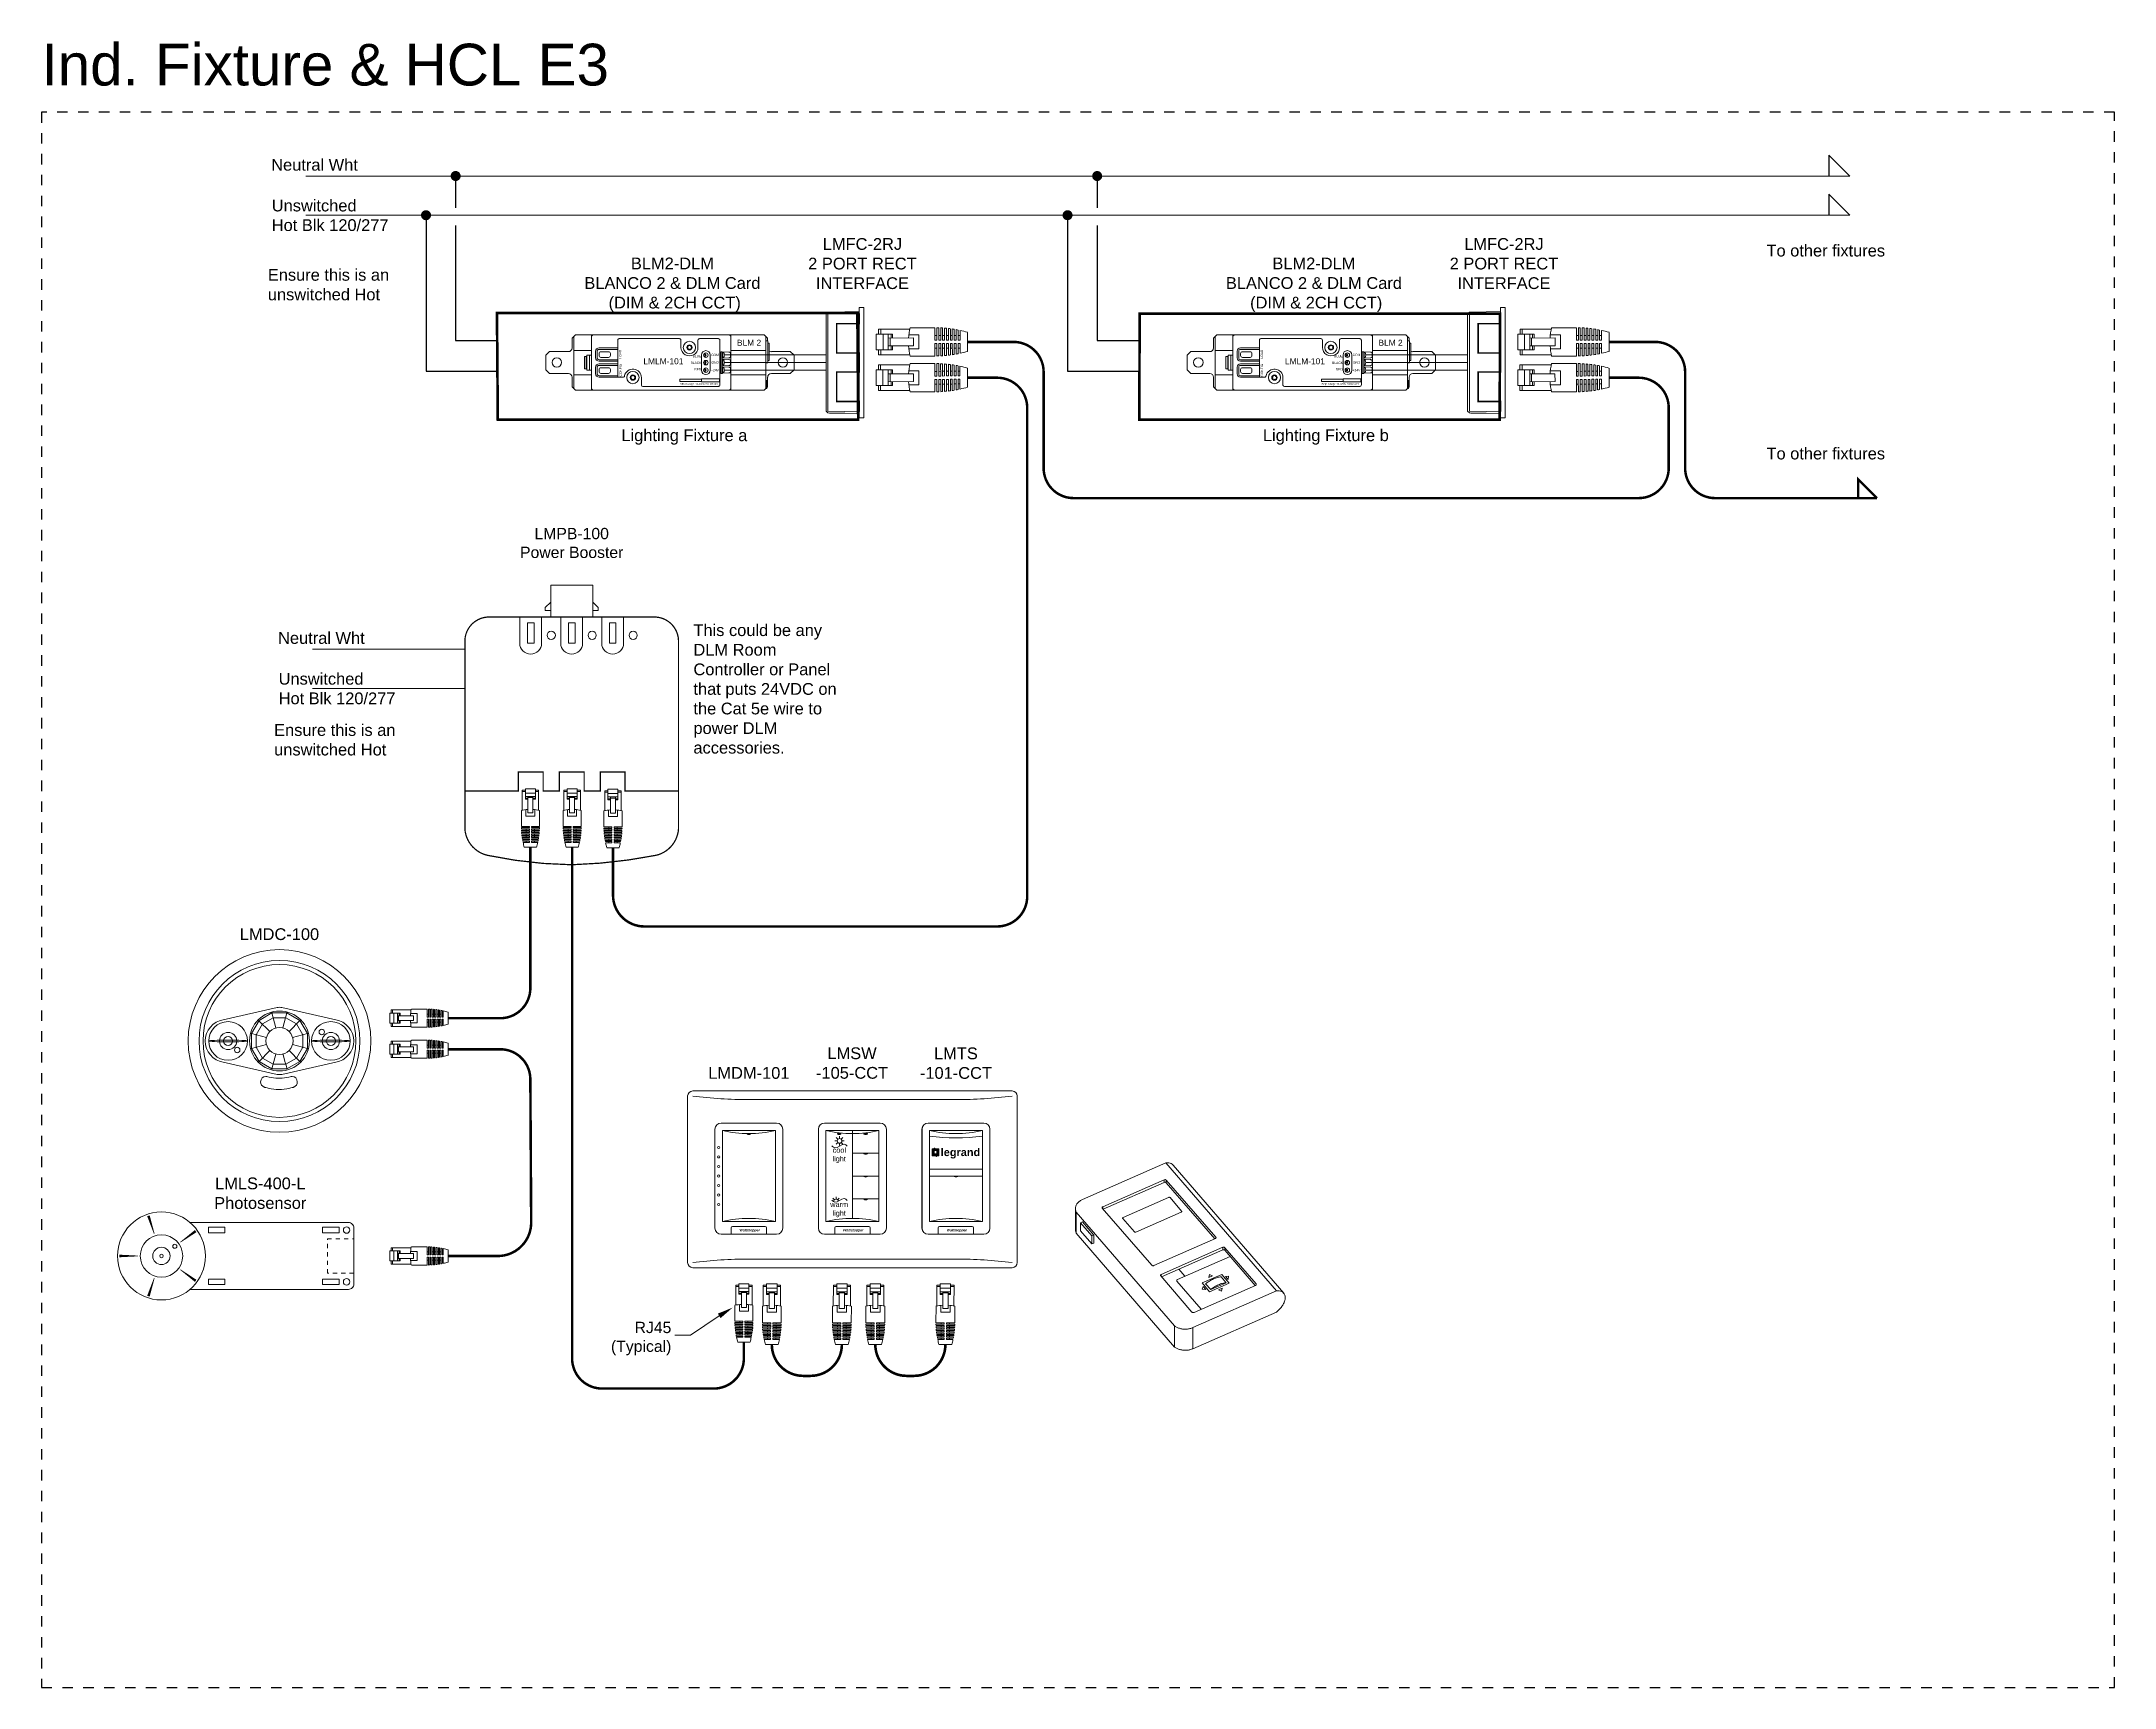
# Model space of a CAD drawing. Header units: inches. Extents: x -60 to 2005, y -577 to 104.
# Drawn here: x 323.63 to 373.26, y -100.17 to -60.77 of the extents above; entities that cross this region are included whole.
import ezdxf

# ---------------------------------------------------------------- set-up
doc = ezdxf.new("R2010")
doc.units = ezdxf.units.IN
doc.header["$MEASUREMENT"] = 0
for name, pattern in [('Demo', [0.5, 0.25, -0.25]), ('HIDDEN', [0.375, 0.25, -0.125]), ('SLD-Solid', [0])]:
    doc.linetypes.add(name, pattern=pattern)
doc.layers.get('0').update_dxf_attribs({"lineweight": 5})
doc.layers.add('PS Borders', color=40, linetype='Demo', lineweight=5, plot=False)
for name, color, linetype, lineweight in [('WS', 3, 'Continuous', 5), ('WS_DETAIL', 7, 'Continuous', 5), ('WS_LineVoltage', 1, 'Continuous', 5)]:
    doc.layers.add(name, color=color, linetype=linetype, lineweight=lineweight)
doc.styles.add('ARIAL', font='arial.ttf')

# ---------------------------------------------------------------- blocks, each defined once
blk = doc.blocks.new('A$C756910A1')
at = {"layer": 'WS_DETAIL'}
for p, q in [((0.15, 6.6), (0.15, 10.17)), ((0.15, 10.17), (0.73, 10.17)), ((0.73, 9.92), (0.15, 9.92)), ((0.73, 10.43), (0.73, 8.56)), ((0.73, 10.43), (2.51, 10.43)), ((2.51, 9.66), (0.73, 9.66)), ((2.51, 9.06), (0.73, 9.06)), ((0.73, 8.74), (1.17, 8.74)), ((0.73, 8.56), (1.17, 8.56)), ((1.17, 6.17), (1.17, 9.06)), ((1.17, 8.85), (2.06, 8.85)), ((2.06, 6.17), (2.06, 9.06)), ((2.06, 8.74), (2.51, 8.74)), ((2.51, 8.56), (2.06, 8.56)), ((2.51, 10.43), (2.51, 8.56)), ((3.08, 10.17), (2.51, 10.17)), ((3.08, 9.92), (2.51, 9.92)), ((3.08, 6.6), (3.08, 10.17)), ((0, 6.56), (0, 3.73)), ((0, 3.73), (1.43, 3.73)), ((0.81, 6.7), (0.81, 5.55)), ((0.81, 5.55), (2.42, 5.55)), ((0.89, 3.73), (0.89, 3.51)), ((1.17, 6.17), (2.06, 6.17)), ((1.43, 3.51), (1.43, 3.73)), ((1.8, 3.73), (3.23, 3.73)), ((1.8, 3.51), (1.8, 3.73)), ((2.34, 3.73), (2.34, 3.51)), ((2.42, 6.7), (2.42, 5.55)), ((3.23, 6.56), (3.23, 3.73)), ((0, 3.51), (1.43, 3.51)), ((0.01, 3.29), (1.43, 3.29)), ((0.02, 3.06), (1.43, 3.06)), ((0.03, 2.84), (1.43, 2.84)), ((0.05, 2.62), (1.43, 2.62)), ((0.07, 2.4), (1.43, 2.4)), ((0.09, 2.18), (1.43, 2.18)), ((0.12, 1.96), (1.43, 1.96)), ((0.15, 1.74), (1.43, 1.74)), ((0.18, 1.52), (1.43, 1.52)), ((0.22, 1.3), (1.43, 1.3)), ((0.26, 1.08), (1.43, 1.08)), ((0.31, 0.86), (1.43, 0.86)), ((0.89, 3.29), (0.89, 3.06)), ((0.89, 2.84), (0.89, 2.62)), ((0.89, 2.4), (0.89, 2.18)), ((0.89, 1.96), (0.89, 1.74)), ((0.89, 1.52), (0.89, 1.3)), ((0.89, 1.08), (0.89, 0.86)), ((1.43, 3.06), (1.43, 3.29)), ((1.43, 2.62), (1.43, 2.84)), ((1.43, 2.18), (1.43, 2.4)), ((1.43, 1.74), (1.43, 1.96)), ((1.43, 1.3), (1.43, 1.52)), ((1.43, 0.86), (1.43, 1.08)), ((1.8, 3.51), (3.23, 3.51)), ((1.8, 3.29), (3.23, 3.29)), ((1.8, 3.06), (1.8, 3.29)), ((1.8, 3.06), (3.22, 3.06)), ((1.8, 2.84), (3.2, 2.84)), ((1.8, 2.62), (1.8, 2.84)), ((1.8, 2.62), (3.19, 2.62)), ((1.8, 2.4), (3.17, 2.4)), ((1.8, 2.18), (1.8, 2.4)), ((1.8, 2.18), (3.14, 2.18)), ((1.8, 1.96), (3.12, 1.96)), ((1.8, 1.74), (1.8, 1.96)), ((1.8, 1.74), (3.09, 1.74)), ((1.8, 1.52), (3.05, 1.52)), ((1.8, 1.3), (1.8, 1.52)), ((1.8, 1.3), (3.01, 1.3)), ((1.8, 1.08), (2.97, 1.08)), ((1.8, 0.86), (1.8, 1.08)), ((1.8, 0.86), (2.92, 0.86)), ((2.34, 3.29), (2.34, 3.06)), ((2.34, 2.84), (2.34, 2.62)), ((2.34, 2.4), (2.34, 2.18)), ((2.34, 1.96), (2.34, 1.74)), ((2.34, 1.52), (2.34, 1.3)), ((2.34, 1.08), (2.34, 0.86)), ((2.69, 0), (0.52, 0))]:
    blk.add_line(p, q, dxfattribs=at)
for centre, radius, start, end in [((1.62, -0.58), 7.33, 93.502, 102.7411), ((1.62, -0.58), 7.33, 77.2589, 86.498), ((13.49, 3.73), 13.49, 180.937, 181.8742), ((13.49, 3.73), 13.49, 182.8119, 183.7504), ((13.49, 3.73), 13.49, 184.6899, 185.6307), ((13.49, 3.73), 13.49, 186.573, 187.5171), ((13.49, 3.73), 13.49, 188.4632, 189.4117), ((13.49, 3.73), 13.49, 190.3627, 191.3167), ((13.49, 3.73), 13.49, 192.2739, 196.0379), ((-10.25, 3.73), 13.49, 343.9621, 347.7261), ((-10.25, 3.73), 13.49, 348.6833, 349.6373), ((-10.25, 3.73), 13.49, 350.5883, 351.5368), ((-10.25, 3.73), 13.49, 352.4829, 353.427), ((-10.25, 3.73), 13.49, 354.3693, 355.3101), ((-10.25, 3.73), 13.49, 356.2496, 357.1881), ((-10.25, 3.73), 13.49, 358.1258, 359.063)]:
    blk.add_arc(centre, radius, start, end, dxfattribs=at)
blk = doc.blocks.new('RJ45')
at = {"layer": 'WS_DETAIL', "xscale": 1.117448685388325, "yscale": 1.117448685388325, "zscale": 1.117448685388325}
blk.add_blockref('A$C756910A1', (59.47, 150.68), dxfattribs=at)
blk = doc.blocks.new('A$C28216DC1')
at = {"layer": 'WS_DETAIL'}
blk.add_lwpolyline([(22.84, 8.11), (17.13, 4.27), (13.98, 4.27)], dxfattribs=at)
blk.add_solid([(23.11, 7.67), (22.56, 8.56), (25.52, 9.76)], dxfattribs=at)
at = {"layer": 'WS_DETAIL', "linetype": 'Continuous', "insert": (13.29, 3.59), "char_height": 2.25, "width": 37.309, "attachment_point": 6, "style": 'ARIAL'}
blk.add_mtext('\\pi29.81;RJ45\\P\\pi22.42;(Typical)', dxfattribs=at)
blk = doc.blocks.new('LMCT-100_i')
at = {"extrusion": (0, 0.700492, 0.71366)}
for p, q in [((-24.44, 12.57), (-4.49, 21.34)), ((21.96, -9.31), (-4.49, 21.34)), ((-2.72, 20.82), (23.73, -9.83)), ((-19.6, 10.84), (-4.88, 17.31)), ((-4.88, 16.69), (-19.52, 10.26)), ((-4.89, 17.31), (-4.89, 16.68)), ((-4.39, 17.23), (7.47, 3.58)), ((-4.39, 17.22), (-4.39, 16.6)), ((7.2, 3.17), (-4.39, 16.6)), ((-26.13, 10.41), (-26.13, 5.37)), ((-7.85, -3.15), (-19.72, 10.49)), ((-19.6, 10.84), (-19.6, 10.35)), ((-14.71, 8.31), (-3.84, 13.09)), ((-3.47, 13.03), (-0.73, 9.81)), ((-25.93, 9.59), (-25.93, 4.54)), ((-25.92, 9.59), (-2.4, -17.69)), ((-24.48, 7.23), (-24.92, 7.04)), ((-24.92, 7.04), (-22.2, 3.89)), ((-24.92, 7.04), (-24.92, 5.11)), ((-22.2, 1.96), (-24.92, 5.11)), ((-12.03, 4.85), (-14.8, 8.05)), ((-0.8, 9.56), (-11.67, 4.79)), ((-22.2, 3.89), (-21.76, 4.08)), ((-22.2, 1.96), (-22.2, 3.89)), ((-21.76, 2.15), (-22.2, 1.96)), ((-21.76, 2.15), (-21.76, 4.08)), ((7.36, 3.23), (-7.36, -3.23)), ((-5.6, -5.33), (9.12, 1.14)), ((9.12, 0.51), (-5.52, -5.91)), ((7.47, 3.58), (7.47, 3.31)), ((9.12, 1.14), (9.12, 0.51)), ((9.61, 1.05), (17.1, -7.63)), ((9.61, 1.05), (9.61, 0.43)), ((16.9, -8.02), (9.61, 0.43)), ((-1.72, -6.58), (10.88, -1.04)), ((0.07, -5.79), (-1.38, -4.1)), ((1.77, -14.36), (-5.72, -5.68)), ((-5.6, -5.33), (-5.6, -5.82)), ((3.96, -13.7), (-1.84, -6.93)), ((21.96, -9.31), (2, -18.08)), ((16.98, -7.98), (2.27, -14.44)), ((4.2, -7.4), (8.9, -5.34)), ((6, -9.49), (4.2, -7.4)), ((5.05, -8.96), (4.42, -8.23)), ((6.24, -8.97), (5.04, -7.57)), ((6, -9.49), (10.7, -7.42)), ((6.24, -8.97), (9.96, -7.33)), ((8.76, -5.94), (9.96, -7.33)), ((10.7, -7.42), (8.9, -5.34)), ((17.1, -7.63), (17.1, -7.9)), ((2, -23.12), (21.96, -14.36)), ((-2.4, -22.73), (-2.4, -17.69)), ((2, -18.08), (2, -23.12))]:
    blk.add_line(p, q, dxfattribs=at)
for p, q in [((4.42, -8.23), (4.2, -8.91)), ((5.05, -8.96), (4.2, -8.91)), ((5.83, -6.07), (5.93, -5.37)), ((6.71, -5.7), (5.93, -5.37)), ((8.87, -9.36), (8.09, -9.03)), ((8.87, -9.36), (8.97, -8.66)), ((9.78, -5.85), (10.48, -5.73)), ((10.4, -6.57), (10.48, -5.73))]:
    blk.add_line(p, q)
at = {"extrusion": (-0.310472, -0.62793, 0.71366)}
for p, q in [((6.71, -5.7), (5.83, -6.07)), ((8.97, -8.66), (8.09, -9.03))]:
    blk.add_line(p, q, dxfattribs=at)
at = {"extrusion": (-0.692921, 0.102711, 0.71366)}
blk.add_line((10.4, -6.57), (9.78, -5.85), dxfattribs=at)
for centre in [(-4.71, 16.87), (-4.71, 16.25)]:
    blk.add_arc(centre, 0.477, 48.6015, 112.129)
for points, knots in [([(-4.49, 21.34), (-4.24, 21.37), (-3.76, 21.38), (-3.16, 21.21), (-2.85, 20.98), (-2.72, 20.83), (-2.72, 20.82)], [0, 0, 0, 0, 0.1, 0.2, 0.3, 0.3044799, 0.3044799, 0.3044799, 0.3044799]), ([(-25.93, 4.54), (-26.02, 4.72), (-26.11, 5), (-26.13, 5.28), (-26.13, 5.37)], [0, 0, 0, 0, 0.1666667, 0.2459578, 0.2459578, 0.2459578, 0.2459578])]:
    blk.add_open_spline(points, degree=3, knots=knots)
for points in [[(-24.44, 12.57), (-24.67, 12.47), (-25.09, 12.23), (-25.6, 11.79), (-25.95, 11.27), (-26.13, 10.71), (-26.14, 10.14), (-26.02, 9.77), (-25.93, 9.59)], [(-19.72, 10.49), (-19.73, 10.51), (-19.76, 10.55), (-19.77, 10.62), (-19.77, 10.69), (-19.73, 10.75), (-19.68, 10.8), (-19.63, 10.83), (-19.6, 10.84)], [(-3.84, 13.09), (-3.82, 13.1), (-3.78, 13.11), (-3.71, 13.12), (-3.64, 13.11), (-3.57, 13.1), (-3.52, 13.07), (-3.49, 13.04), (-3.47, 13.03)], [(-14.8, 8.05), (-14.81, 8.07), (-14.83, 8.1), (-14.84, 8.15), (-14.83, 8.2), (-14.81, 8.24), (-14.77, 8.28), (-14.73, 8.3), (-14.71, 8.31)], [(-0.73, 9.81), (-0.72, 9.8), (-0.7, 9.77), (-0.69, 9.72), (-0.69, 9.67), (-0.72, 9.62), (-0.76, 9.58), (-0.8, 9.56), (-0.82, 9.55)], [(-11.67, 4.79), (-11.69, 4.78), (-11.73, 4.76), (-11.8, 4.75), (-11.87, 4.76), (-11.93, 4.78), (-11.99, 4.81), (-12.02, 4.83), (-12.03, 4.85)], [(7.47, 3.58), (7.49, 3.56), (7.51, 3.52), (7.53, 3.46), (7.52, 3.39), (7.48, 3.32), (7.43, 3.27), (7.38, 3.24), (7.35, 3.23)], [(9.12, 1.14), (9.14, 1.15), (9.2, 1.17), (9.3, 1.18), (9.39, 1.17), (9.48, 1.15), (9.56, 1.11), (9.6, 1.07), (9.61, 1.05)], [(9.61, 0.43), (9.6, 0.45), (9.56, 0.48), (9.48, 0.52), (9.39, 0.55), (9.3, 0.56), (9.2, 0.54), (9.14, 0.53), (9.12, 0.51)], [(-7.36, -3.23), (-7.38, -3.24), (-7.44, -3.26), (-7.54, -3.27), (-7.63, -3.27), (-7.72, -3.24), (-7.8, -3.2), (-7.84, -3.17), (-7.85, -3.15)], [(-5.72, -5.68), (-5.73, -5.66), (-5.76, -5.62), (-5.77, -5.56), (-5.76, -5.49), (-5.73, -5.42), (-5.67, -5.37), (-5.62, -5.34), (-5.6, -5.33)], [(-1.84, -6.93), (-1.85, -6.91), (-1.88, -6.87), (-1.89, -6.8), (-1.88, -6.74), (-1.85, -6.67), (-1.8, -6.62), (-1.75, -6.59), (-1.72, -6.58)], [(5.04, -7.57), (5.33, -7.34), (5.94, -6.91), (6.9, -6.4), (7.85, -6.06), (8.47, -5.96), (8.76, -5.94)], [(9.96, -7.33), (9.67, -7.35), (9.06, -7.46), (8.1, -7.8), (7.14, -8.3), (6.53, -8.73), (6.24, -8.97)], [(17.1, -7.63), (17.12, -7.65), (17.14, -7.69), (17.16, -7.75), (17.15, -7.82), (17.11, -7.88), (17.06, -7.94), (17.01, -7.97), (16.98, -7.98)], [(21.96, -14.36), (22.21, -14.17), (22.68, -13.76), (23.28, -13.06), (23.74, -12.32), (24.02, -11.58), (24.12, -10.88), (24.02, -10.27), (23.74, -9.78), (23.28, -9.44), (22.68, -9.27), (22.21, -9.28), (21.96, -9.31)], [(2.27, -14.44), (2.24, -14.46), (2.18, -14.48), (2.09, -14.49), (1.99, -14.48), (1.9, -14.45), (1.83, -14.42), (1.79, -14.38), (1.77, -14.36)], [(-2.4, -17.69), (-2.22, -17.83), (-1.8, -18.07), (-1.08, -18.32), (-0.3, -18.46), (0.5, -18.47), (1.29, -18.34), (1.78, -18.18), (2, -18.08)], [(2, -23.12), (1.78, -23.22), (1.29, -23.39), (0.5, -23.51), (-0.3, -23.5), (-1.08, -23.37), (-1.8, -23.11), (-2.22, -22.87), (-2.4, -22.73)]]:
    blk.add_open_spline(points, degree=3)
at = {"layer": 'WS_DETAIL'}
blk.add_line((-24.48, 7.23), (-21.76, 4.08), dxfattribs=at)
at = {"layer": 'WS_DETAIL', "extrusion": (0, 0.700492, 0.71366)}
blk.add_line((-25.93, 4.54), (-2.4, -22.73), dxfattribs=at)
blk = doc.blocks.new('WallPlate3Gang')
for p, q in [((-31.55, 0.96), (-31.55, 32.88)), ((-30.59, 33.84), (-9.07, 33.84)), ((19.83, 32.2), (-19.83, 32.2)), ((-10.76, 33.84), (10.76, 33.84)), ((9.07, 33.84), (30.59, 33.84)), ((31.55, 32.88), (31.55, 0.96)), ((-26.32, 26.52), (-26.32, 7.57)), ((-25.14, 27.7), (-14.51, 27.7)), ((-13.33, 26.52), (-13.33, 7.57)), ((-6.5, 26.52), (-6.5, 7.57)), ((-5.32, 27.7), (5.32, 27.7)), ((6.5, 26.52), (6.5, 7.57)), ((13.33, 26.52), (13.33, 7.57)), ((14.51, 27.7), (25.14, 27.7)), ((26.32, 26.52), (26.32, 7.57)), ((-14.51, 6.39), (-25.14, 6.39)), ((5.32, 6.39), (-5.32, 6.39)), ((25.14, 6.39), (14.51, 6.39)), ((-30.59, 0), (-9.07, 0)), ((19.83, 1.64), (-19.83, 1.64)), ((-10.76, 0), (10.76, 0)), ((9.07, 0), (30.59, 0))]:
    blk.add_line(p, q)
for centre, radius, start, end in [((-30.59, 32.88), 0.96, 90, 180), ((-19.83, 117.54), 85.35, 262.7571, 270), ((19.83, 117.54), 85.35, 270, 277.2429), ((30.59, 32.88), 0.96, 0, 90), ((-25.14, 26.52), 1.18, 90, 180), ((-14.51, 26.52), 1.18, 0, 90), ((-5.32, 26.52), 1.18, 90, 180), ((5.32, 26.52), 1.18, 0, 90), ((14.51, 26.52), 1.18, 90, 180), ((25.14, 26.52), 1.18, 0, 90), ((-25.14, 7.57), 1.18, 180, 270), ((-14.51, 7.57), 1.18, 270, 0), ((-5.32, 7.57), 1.18, 180, 270), ((5.32, 7.57), 1.18, 270, 0), ((14.51, 7.57), 1.18, 180, 270), ((25.14, 7.57), 1.18, 270, 0), ((-30.59, 0.96), 0.96, 180, 270), ((-19.83, -83.7), 85.35, 90, 97.2429), ((19.83, -83.7), 85.35, 82.7571, 90), ((30.59, 0.96), 0.96, 270, 0)]:
    blk.add_arc(centre, radius, start, end)
blk = doc.blocks.new('*U144')
blk.add_blockref('WallPlate3Gang', (19.83, 0))
blk = doc.blocks.new('*U206')
h = blk.add_hatch(color=256)
h.dxf.hatch_style = 1
h.paths.add_polyline_path([(-4.2, 16.37), (-4.55, 16.37), (-4.55, 15.04), (-3.82, 15.04), (-3.82, 15.4), (-4.2, 15.4)])
h.paths.add_polyline_path([(-4.16, 16.02), (-4.07, 16.02), (-4.07, 16.5), (-4.16, 16.5)])
h.paths.add_polyline_path([(-3.64, 16.02), (-3.64, 15.04), (-3.3, 15.04), (-3.3, 16.37), (-4.02, 16.37), (-4.02, 16.02)])
h.paths.add_polyline_path([(-3.69, 15.4), (-3.77, 15.4), (-3.77, 14.91), (-3.69, 14.91)])
for p, q in [((-6.5, 20.13), (-6.5, 1.18)), ((-5.32, 21.31), (5.32, 21.31)), ((-5.07, 2.44), (-5.07, 19.89)), ((-5.07, 19.89), (5.07, 19.89)), ((-5.07, 19.89), (5.07, 19.89)), ((5.07, 19.89), (5.07, 2.44)), ((6.5, 20.13), (6.5, 1.18)), ((-5.07, 12.49), (5.07, 12.49)), ((-5.07, 11.16), (0, 11.16)), ((-0.33, 11.17), (-0.33, 11.06)), ((0, 11.16), (5.07, 11.16)), ((0.33, 11.17), (0.33, 11.06)), ((5.32, 0), (-5.32, 0)), ((5.07, 2.44), (-5.07, 2.44)), ((5.07, 2.44), (-5.07, 2.44)), ((-3.38, 1.24), (-3.38, 0)), ((3.14, 1.48), (-3.14, 1.48)), ((3.38, 1.24), (3.38, 0))]:
    blk.add_line(p, q)
for points in [[(-4.55, 15.04), (-3.82, 15.04), (-3.82, 15.4), (-4.2, 15.4), (-4.2, 16.37), (-4.55, 16.37)], [(-4.16, 16.5), (-4.07, 16.5), (-4.07, 16.02), (-4.16, 16.02)], [(-3.3, 16.37), (-4.02, 16.37), (-4.02, 16.02), (-3.64, 16.02), (-3.64, 15.04), (-3.3, 15.04)], [(-3.69, 14.91), (-3.77, 14.91), (-3.77, 15.4), (-3.69, 15.4)]]:
    blk.add_lwpolyline(points, close=True)
for centre, radius, start, end in [((-5.32, 20.13), 1.18, 90, 180), ((0, 41.25), 21.96, 256.6482, 283.3518), ((5.32, 20.13), 1.18, 0, 90), ((0, 61.95), 43.47, 263.3014, 276.6986), ((0, 11.61), 0.639, 238.6629, 301.3371), ((-5.32, 1.18), 1.18, 180, 270), ((0, -18.92), 21.96, 76.6482, 103.3518), ((-3.14, 1.24), 0.239, 90, 180), ((3.14, 1.24), 0.239, 0, 90), ((5.32, 1.18), 1.18, 270, 0)]:
    blk.add_arc(centre, radius, start, end)
at = {"style": 'ARIAL'}
for s, insert, char_height, width, attachment_point in [('LMTS^J-101-CCT', (0, 35.77), 2.25, 13.7573, 2), ('{\\fArial|b1|i0|c0|p34;legrand}', (0.87, 16.47), 1.5, 6.854, 2), ('{\\fArial|b1|i1|c0|p34;Wattstopper}', (-1.79, 1.04), 0.4798, 3.7953, 1)]:
    blk.add_mtext(s, dxfattribs=dict(at, insert=insert, char_height=char_height, width=width, attachment_point=attachment_point))
blk = doc.blocks.new('*U208')
for p, q in [((-6.5, 20.13), (-6.5, 1.18)), ((-5.32, 21.31), (5.32, 21.31)), ((-5.07, 2.44), (-5.07, 19.89)), ((-5.07, 19.89), (5.07, 19.89)), ((-5.07, 19.89), (5.07, 19.89)), ((0, 19.29), (0, 19.89)), ((5.07, 19.89), (5.07, 2.44)), ((6.5, 20.13), (6.5, 1.18)), ((-2.9, 17.88), (-3.35, 17.88)), ((-2.77, 18.19), (-3.09, 18.51)), ((-2.77, 17.56), (-3.09, 17.25)), ((-2.87, 19.29), (-2.87, 19.19)), ((-2.2, 19.29), (-2.87, 19.29)), ((-2.46, 18.32), (-2.46, 18.77)), ((-2.46, 17.43), (-2.46, 16.99)), ((-2.2, 19.29), (-2.2, 19.19)), ((-2.14, 18.19), (-1.83, 18.51)), ((-2.14, 17.56), (-1.83, 17.25)), ((-2.01, 17.88), (-1.56, 17.88)), ((0, 19.29), (0, 3.04)), ((2.2, 19.29), (2.2, 19.19)), ((2.2, 19.29), (2.87, 19.29)), ((2.87, 19.29), (2.87, 19.19)), ((0, 15.52), (5.07, 15.52)), ((2.2, 15.52), (2.2, 15.42)), ((2.87, 15.52), (2.87, 15.42)), ((0, 11.16), (5.07, 11.16)), ((2.2, 11.16), (2.2, 11.06)), ((2.87, 11.16), (2.87, 11.06)), ((-3.46, 6.59), (-3.78, 6.91)), ((-3.14, 6.72), (-3.14, 7.17)), ((-2.83, 6.59), (-2.51, 6.91)), ((0, 6.8), (5.07, 6.8)), ((2.2, 6.8), (2.2, 6.7)), ((2.87, 6.8), (2.87, 6.7)), ((5.32, 0), (-5.32, 0)), ((5.07, 2.44), (-5.07, 2.44)), ((-3.38, 1.24), (-3.38, 0)), ((3.14, 1.48), (-3.14, 1.48)), ((3.38, 1.24), (3.38, 0))]:
    blk.add_line(p, q)
blk.add_circle((-2.46, 17.88), 0.445)
for centre, radius, start, end in [((-5.32, 20.13), 1.18, 90, 180), ((0, 41.25), 21.96, 256.6482, 283.3518), ((5.32, 20.13), 1.18, 0, 90), ((-2.54, 19.73), 0.639, 238.6629, 301.3371), ((2.54, 19.73), 0.639, 238.6629, 301.3371), ((2.54, 15.96), 0.639, 238.6629, 301.3371), ((2.54, 11.6), 0.639, 238.6629, 301.3371), ((-3.14, 6.28), 0.445, 8.2877, 182.8396), ((2.54, 7.24), 0.639, 238.6629, 301.3371), ((-5.32, 1.18), 1.18, 180, 270), ((0, -18.92), 21.96, 76.6482, 103.3518), ((-3.14, 1.24), 0.239, 90, 180), ((3.14, 1.24), 0.239, 0, 90), ((5.32, 1.18), 1.18, 270, 0)]:
    blk.add_arc(centre, radius, start, end)
for points in [[(-3.94, 16.92), (-3.34, 16.56), (-1.56, 17.23), (-0.99, 16.89)], [(-3.94, 6.51), (-3.34, 6.16), (-1.56, 6.83), (-0.99, 6.49)]]:
    blk.add_spline(points, degree=3)
at = {"style": 'ARIAL'}
for s, insert, char_height, width, attachment_point in [('LMSW\\P-105-CCT', (-0.07, 35.79), 2.25, 13.7573, 2), ('{\\fArial|b1|i1|c0|p34;Wattstopper}', (-1.79, 1.04), 0.4798, 3.7953, 1)]:
    blk.add_mtext(s, dxfattribs=dict(at, insert=insert, char_height=char_height, width=width, attachment_point=attachment_point))
at = {"char_height": 1, "attachment_point": 1, "style": 'ARIAL'}
for s, insert in [('\\pi-0.94873;cool\\P\\pi-0.97533;light', (-2.84, 16.62)), ('\\pi-1.404;warm\\P\\pi-0.97533;light', (-2.84, 6.22))]:
    blk.add_mtext_dynamic_manual_height_columns(s, width=0.5125, gutter_width=1, heights=[0], dxfattribs=dict(at, insert=insert))
blk = doc.blocks.new('*U207')
for p, q in [((-6.5, 20.13), (-6.5, 1.18)), ((-5.32, 21.31), (5.32, 21.31)), ((-5.07, 2.44), (-5.07, 19.89)), ((-5.07, 19.89), (5.07, 19.89)), ((-5.07, 19.89), (5.07, 19.89)), ((5.07, 19.89), (5.07, 2.44)), ((6.5, 20.13), (6.5, 1.18)), ((-0.33, 19.29), (-0.33, 19.19)), ((0.33, 19.29), (0.33, 19.19)), ((5.32, 0), (-5.32, 0)), ((5.07, 2.44), (-5.07, 2.44)), ((5.07, 2.44), (-5.07, 2.44)), ((-3.38, 1.24), (-3.38, 0)), ((3.14, 1.48), (-3.14, 1.48)), ((3.38, 1.24), (3.38, 0))]:
    blk.add_line(p, q)
for centre in [(-5.78, 16.63), (-5.78, 14.81), (-5.78, 12.99), (-5.78, 11.16), (-5.78, 9.34), (-5.78, 7.52), (-5.78, 5.7)]:
    blk.add_circle(centre, 0.199)
for centre, radius, start, end in [((-5.32, 20.13), 1.18, 90, 180), ((0, 41.25), 21.96, 256.6482, 283.3518), ((5.32, 20.13), 1.18, 0, 90), ((0, 19.73), 0.639, 238.6629, 301.3371), ((-5.32, 1.18), 1.18, 180, 270), ((0, -18.92), 21.96, 76.6482, 103.3518), ((-3.14, 1.24), 0.239, 90, 180), ((3.14, 1.24), 0.239, 0, 90), ((5.32, 1.18), 1.18, 270, 0)]:
    blk.add_arc(centre, radius, start, end)
at = {"style": 'ARIAL'}
for s, insert, char_height, width, attachment_point in [('LMDM-101', (0, 32.02), 2.25, 40.9705, 2), ('{\\fArial|b1|i1|c0|p34;Wattstopper}', (-1.79, 1.04), 0.4798, 3.7953, 1)]:
    blk.add_mtext(s, dxfattribs=dict(at, insert=insert, char_height=char_height, width=width, attachment_point=attachment_point))
blk = doc.blocks.new('*U130')
for p, q in [((-1.64, 7.37), (-1.63, 11.37)), ((-1.63, 11.37), (-0.99, 11.37)), ((-1.63, 11.09), (-0.99, 11.09)), ((1, 11.65), (-0.99, 11.65)), ((-0.99, 11.65), (-0.99, 9.56)), ((-0.99, 10.79), (1, 10.79)), ((-0.99, 10.12), (1, 10.12)), ((-0.5, 9.76), (-0.99, 9.76)), ((-0.99, 9.56), (-0.5, 9.56)), ((-0.5, 6.9), (-0.49, 10.12)), ((0.51, 9.89), (-0.49, 9.89)), ((0.5, 6.89), (0.51, 10.12)), ((1, 9.56), (0.5, 9.56)), ((1, 9.76), (0.51, 9.76)), ((1, 11.65), (1, 9.56)), ((1.65, 11.37), (1, 11.37)), ((1, 11.09), (1.65, 11.09)), ((1.64, 7.37), (1.65, 11.37)), ((-1.8, 7.34), (-1.81, 4.17)), ((-0.21, 4.16), (-1.81, 4.17)), ((-0.9, 7.49), (-0.9, 6.2)), ((0.9, 6.2), (-0.9, 6.2)), ((-0.81, 4.16), (-0.81, 3.92)), ((0.5, 6.89), (-0.5, 6.9)), ((-0.21, 3.92), (-0.21, 4.16)), ((0.21, 3.92), (0.21, 4.16)), ((1.8, 4.16), (0.21, 4.16)), ((0.81, 4.16), (0.81, 3.92)), ((0.9, 7.49), (0.9, 6.2)), ((1.81, 7.33), (1.8, 4.16)), ((-0.21, 3.92), (-1.81, 3.92)), ((-0.21, 3.67), (-1.8, 3.67)), ((-0.21, 3.42), (-1.79, 3.43)), ((-0.21, 3.18), (-1.78, 3.18)), ((-0.22, 2.93), (-1.76, 2.93)), ((-0.22, 2.69), (-1.74, 2.69)), ((-0.22, 2.44), (-1.71, 2.44)), ((-0.22, 2.19), (-1.68, 2.19)), ((-0.22, 1.95), (-1.65, 1.95)), ((-0.22, 1.7), (-1.61, 1.7)), ((-0.22, 1.45), (-1.57, 1.45)), ((-0.22, 1.21), (-1.52, 1.21)), ((-0.22, 0.96), (-1.47, 0.96)), ((-1.21, 0), (1.21, 0)), ((-0.81, 3.67), (-0.82, 3.43)), ((-0.82, 3.18), (-0.82, 2.93)), ((-0.82, 2.69), (-0.82, 2.44)), ((-0.82, 2.19), (-0.82, 1.95)), ((-0.82, 1.7), (-0.82, 1.45)), ((-0.82, 1.21), (-0.82, 0.96)), ((-0.22, 2.93), (-0.21, 3.18)), ((-0.22, 2.44), (-0.22, 2.69)), ((-0.22, 1.95), (-0.22, 2.19)), ((-0.22, 1.45), (-0.22, 1.7)), ((-0.22, 0.96), (-0.22, 1.21)), ((-0.21, 3.42), (-0.21, 3.67)), ((0.2, 1.95), (0.2, 2.19)), ((1.67, 2.19), (0.2, 2.19)), ((1.64, 1.94), (0.2, 1.95)), ((0.2, 1.45), (0.2, 1.7)), ((1.6, 1.7), (0.2, 1.7)), ((1.55, 1.45), (0.2, 1.45)), ((0.2, 0.96), (0.2, 1.21)), ((1.51, 1.2), (0.2, 1.21)), ((1.45, 0.96), (0.2, 0.96)), ((1.8, 3.91), (0.21, 3.92)), ((0.21, 3.42), (0.21, 3.67)), ((1.79, 3.67), (0.21, 3.67)), ((1.78, 3.42), (0.21, 3.42)), ((0.21, 2.93), (0.21, 3.18)), ((1.77, 3.18), (0.21, 3.18)), ((1.75, 2.93), (0.21, 2.93)), ((0.21, 2.44), (0.21, 2.68)), ((1.73, 2.68), (0.21, 2.68)), ((1.7, 2.44), (0.21, 2.44)), ((0.8, 1.7), (0.8, 1.45)), ((0.8, 1.21), (0.8, 0.96)), ((0.81, 3.67), (0.81, 3.42)), ((0.81, 3.18), (0.81, 2.93)), ((0.81, 2.68), (0.81, 2.44)), ((0.81, 2.19), (0.81, 1.94))]:
    blk.add_line(p, q)
for centre, radius, start, end in [((-0.01, -0.65), 8.19, 93.4212, 102.6603), ((-0.01, -0.65), 8.19, 77.1781, 86.4172), ((13.26, 4.15), 15.07, 180.8562, 181.7934), ((13.26, 4.15), 15.07, 182.7312, 183.6696), ((13.26, 4.15), 15.07, 184.6091, 185.5499), ((13.26, 4.15), 15.07, 186.4922, 187.4363), ((13.26, 4.15), 15.07, 188.3824, 189.3309), ((13.26, 4.15), 15.07, 190.282, 191.2359), ((13.26, 4.15), 15.07, 192.1931, 195.9571), ((-13.27, 4.18), 15.07, 343.8813, 347.6453), ((-13.27, 4.18), 15.07, 348.6025, 349.5565), ((-13.27, 4.18), 15.07, 350.5075, 351.456), ((-13.27, 4.18), 15.07, 352.4021, 353.3462), ((-13.27, 4.18), 15.07, 354.2885, 355.2293), ((-13.27, 4.18), 15.07, 356.1688, 357.1073), ((-13.27, 4.18), 15.07, 358.045, 358.9822)]:
    blk.add_arc(centre, radius, start, end)
blk = doc.blocks.new('*U205')
for p, q in [((-11.65, 1), (-9.56, 1)), ((-11.65, 1), (-11.65, -0.99)), ((-7.37, 1.64), (-11.37, 1.65)), ((-11.37, 1.65), (-11.37, 1)), ((-11.09, 1), (-11.09, 1.65)), ((-10.79, -0.99), (-10.79, 1)), ((-10.12, -0.99), (-10.12, 1)), ((-6.89, 0.5), (-10.12, 0.51)), ((-9.89, 0.51), (-9.89, -0.49)), ((-9.76, 1), (-9.76, 0.51)), ((-9.56, 1), (-9.56, 0.5)), ((-7.49, 0.9), (-6.2, 0.9)), ((-7.33, 1.81), (-4.16, 1.8)), ((-6.89, 0.5), (-6.9, -0.5)), ((-6.2, 0.9), (-6.2, -0.9)), ((-4.16, 1.8), (-4.16, 0.21)), ((-4.16, 0.81), (-3.92, 0.81)), ((-3.92, 0.21), (-4.16, 0.21)), ((-3.91, 1.8), (-3.92, 0.21)), ((-3.67, 1.79), (-3.67, 0.21)), ((-3.67, 0.81), (-3.42, 0.81)), ((-3.42, 0.21), (-3.67, 0.21)), ((-3.42, 1.78), (-3.42, 0.21)), ((-3.18, 1.77), (-3.18, 0.21)), ((-3.18, 0.81), (-2.93, 0.81)), ((-2.93, 0.21), (-3.18, 0.21)), ((-2.93, 1.75), (-2.93, 0.21)), ((-2.68, 1.73), (-2.68, 0.21)), ((-2.68, 0.81), (-2.44, 0.81)), ((-2.44, 0.21), (-2.68, 0.21)), ((-2.44, 1.7), (-2.44, 0.21)), ((-2.19, 1.67), (-2.19, 0.2)), ((-2.19, 0.81), (-1.94, 0.81)), ((-1.95, 0.2), (-2.19, 0.2)), ((-1.94, 1.64), (-1.95, 0.2)), ((-1.7, 1.6), (-1.7, 0.2)), ((-1.7, 0.8), (-1.45, 0.8)), ((-1.45, 0.2), (-1.7, 0.2)), ((-1.45, 1.55), (-1.45, 0.2)), ((-1.2, 1.51), (-1.21, 0.2)), ((-1.21, 0.8), (-0.96, 0.8)), ((-0.96, 0.2), (-1.21, 0.2)), ((-0.96, 1.45), (-0.96, 0.2)), ((0, -1.21), (0, 1.21)), ((-11.65, -0.99), (-9.56, -0.99)), ((-11.37, -1.63), (-11.37, -0.99)), ((-7.37, -1.64), (-11.37, -1.63)), ((-11.09, -1.63), (-11.09, -0.99)), ((-6.9, -0.5), (-10.12, -0.49)), ((-9.76, -0.5), (-9.76, -0.99)), ((-9.56, -0.99), (-9.56, -0.5)), ((-7.49, -0.9), (-6.2, -0.9)), ((-7.34, -1.8), (-4.17, -1.81)), ((-4.16, -0.21), (-4.17, -1.81)), ((-3.92, -0.21), (-4.16, -0.21)), ((-4.16, -0.81), (-3.92, -0.81)), ((-3.92, -0.21), (-3.92, -1.81)), ((-3.67, -0.21), (-3.67, -1.8)), ((-3.42, -0.21), (-3.67, -0.21)), ((-3.67, -0.81), (-3.43, -0.82)), ((-3.42, -0.21), (-3.43, -1.79)), ((-3.18, -0.21), (-3.18, -1.78)), ((-2.93, -0.22), (-3.18, -0.21)), ((-3.18, -0.82), (-2.93, -0.82)), ((-2.93, -0.22), (-2.93, -1.76)), ((-2.69, -0.22), (-2.69, -1.74)), ((-2.44, -0.22), (-2.69, -0.22)), ((-2.69, -0.82), (-2.44, -0.82)), ((-2.44, -0.22), (-2.44, -1.71)), ((-2.19, -0.22), (-2.19, -1.68)), ((-1.95, -0.22), (-2.19, -0.22)), ((-2.19, -0.82), (-1.95, -0.82)), ((-1.95, -0.22), (-1.95, -1.65)), ((-1.7, -0.22), (-1.7, -1.61)), ((-1.45, -0.22), (-1.7, -0.22)), ((-1.7, -0.82), (-1.45, -0.82)), ((-1.45, -0.22), (-1.45, -1.57)), ((-1.21, -0.22), (-1.21, -1.52)), ((-0.96, -0.22), (-1.21, -0.22)), ((-1.21, -0.82), (-0.96, -0.82)), ((-0.96, -0.22), (-0.96, -1.47))]:
    blk.add_line(p, q)
for centre, radius, start, end in [((0.65, -0.01), 8.19, 167.1781, 176.4172), ((-4.18, -13.27), 15.07, 88.045, 88.9822), ((-4.18, -13.27), 15.07, 86.1688, 87.1073), ((-4.18, -13.27), 15.07, 84.2885, 85.2293), ((-4.18, -13.27), 15.07, 82.4021, 83.3462), ((-4.18, -13.27), 15.07, 80.5075, 81.456), ((-4.18, -13.27), 15.07, 78.6025, 79.5565), ((-4.18, -13.27), 15.07, 73.8813, 77.6453), ((0.65, -0.01), 8.19, 183.4212, 192.6603), ((-4.15, 13.26), 15.07, 270.8562, 271.7934), ((-4.15, 13.26), 15.07, 272.7312, 273.6696), ((-4.15, 13.26), 15.07, 274.6091, 275.5499), ((-4.15, 13.26), 15.07, 276.4922, 277.4363), ((-4.15, 13.26), 15.07, 278.3824, 279.3309), ((-4.15, 13.26), 15.07, 280.282, 281.2359), ((-4.15, 13.26), 15.07, 282.1931, 285.9571)]:
    blk.add_arc(centre, radius, start, end)
blk = doc.blocks.new('*U202')
for p, q in [((-17.07, 9.97), (-16.43, 10.61)), ((-17.07, 8.11), (-17.07, 9.97)), ((-16.75, 0.32), (-16.75, 10.29)), ((-16.43, 10.61), (-13.08, 10.61)), ((-11.9, 8.12), (-8.3, 8.12)), ((-8.3, 2.49), (-8.3, 9.61)), ((-8.03, 9.88), (3.51, 9.88)), ((3.78, 9.61), (3.79, 8.21)), ((7.05, 9.61), (7.05, 8.2)), ((7.32, 9.88), (10.96, 9.88)), ((11.23, 9.61), (11.23, 1.01)), ((19.75, 10.61), (13.09, 10.61)), ((20.39, 9.97), (19.75, 10.61)), ((20.07, 0.32), (20.07, 10.29)), ((20.39, 9.45), (20.39, 9.97)), ((-22.11, 6.73), (-21.4, 7.39)), ((-22.11, 6.73), (-22.11, 3.88)), ((-21.4, 7.39), (-17.78, 7.39)), ((-16.75, 7.63), (-13.35, 7.63)), ((-14.36, 6.39), (-14.26, 6.39)), ((-14.36, 4.23), (-14.26, 4.23)), ((-13.74, 6.75), (-13.74, 3.86)), ((-12.55, 7.47), (-12.55, 6.21)), ((-12.55, 4.41), (-12.55, 3.14)), ((-12.26, 7.47), (-12.26, 6.21)), ((-12.26, 4.41), (-12.26, 3.14)), ((-11.9, 7.83), (-8.3, 7.83)), ((-11.9, 7.02), (-11.9, 6.66)), ((-11.9, 5.85), (-8.3, 5.85)), ((-11.9, 5.56), (-8.3, 5.56)), ((-11.9, 5.06), (-8.3, 5.06)), ((-11.9, 4.77), (-8.3, 4.77)), ((-11.54, 7.38), (-10.09, 7.38)), ((-11.54, 6.3), (-10.09, 6.3)), ((-11.54, 4.32), (-10.09, 4.32)), ((-9.73, 7.02), (-9.73, 6.67)), ((7.72, 6.75), (7.72, 3.82)), ((9.38, 6.75), (9.38, 3.82)), ((20.07, 7.63), (13.35, 7.63)), ((24.73, 7.39), (21.11, 7.39)), ((25.44, 6.73), (24.73, 7.39)), ((25.44, 6.73), (25.44, 3.88)), ((-22.11, 3.88), (-21.4, 3.23)), ((-21.4, 3.22), (-17.78, 3.22)), ((-17.07, 2.5), (-17.07, 0.64)), ((-17.07, 0.64), (-16.43, 0)), ((-16.75, 2.97), (-13.35, 2.97)), ((-16.43, 0), (-13.08, 0)), ((-11.9, 3.95), (-11.9, 3.59)), ((-11.9, 2.78), (-8.3, 2.78)), ((-11.9, 2.49), (-8.3, 2.49)), ((-11.54, 3.23), (-10.09, 3.23)), ((-9.73, 3.95), (-9.73, 3.6)), ((-8.3, 2.49), (-7.29, 2.49)), ((-3.78, 1), (-3.78, 2.42)), ((10.96, 0.74), (-3.51, 0.74)), ((19.75, 0), (13.08, 0)), ((20.07, 2.97), (13.35, 2.97)), ((20.07, 0.32), (19.75, 0)), ((20.39, 0.64), (20.26, 0.5)), ((20.39, 2.5), (20.39, 0.64)), ((24.73, 3.21), (21.11, 3.21)), ((25.44, 3.88), (24.73, 3.22))]:
    blk.add_line(p, q)
at = {"linetype": 'SLD-Solid', "lineweight": 15}
for p, q in [((-13.35, 10.34), (-13.08, 10.61)), ((13.08, 10.61), (13.35, 10.34)), ((13.35, 10.34), (13.08, 10.61)), ((-14.26, 6.75), (-13.35, 6.75)), ((-14.26, 3.86), (-14.26, 6.75)), ((8.16, 6.91), (8.4, 6.78)), ((8.4, 6.68), (8.16, 6.55)), ((8.16, 5.47), (8.4, 5.33)), ((8.4, 5.24), (8.16, 5.11)), ((8.16, 4.02), (8.4, 3.89)), ((8.49, 6.94), (8.27, 7.06)), ((8.27, 6.4), (8.49, 6.52)), ((8.49, 5.5), (8.27, 5.62)), ((8.27, 4.96), (8.49, 5.08)), ((8.49, 4.06), (8.27, 4.17)), ((11.41, 3.23), (11.41, 7.38)), ((11.71, 7.38), (11.41, 7.38)), ((11.71, 7.38), (11.71, 3.23)), ((11.71, 7.38), (12.98, 7.31)), ((12.98, 6.19), (11.71, 6.13)), ((11.71, 5.93), (12.98, 5.86)), ((12.98, 4.75), (11.71, 4.69)), ((11.71, 4.49), (12.98, 4.42)), ((13.29, 6.74), (13.29, 6.77)), ((13.29, 5.32), (13.29, 5.29)), ((-13.35, 3.86), (-14.26, 3.86)), ((-13.08, 0), (-13.35, 0.27)), ((8.4, 3.8), (8.16, 3.67)), ((8.27, 3.51), (8.49, 3.63)), ((11.71, 3.23), (11.41, 3.23)), ((11.71, 3.23), (11.72, 3.24)), ((12.98, 3.31), (11.72, 3.24)), ((11.72, 3.24), (11.72, 3.24)), ((13.35, 0.27), (13.08, 0)), ((13.08, 0), (13.35, 0.27)), ((13.29, 3.88), (13.29, 3.85))]:
    blk.add_line(p, q, dxfattribs=at)
at = {"linetype": 'SLD-Solid'}
for p, q in [((3.59, 2.1), (7.72, 2.1)), ((3.59, 1.7), (3.59, 2.1)), ((7.72, 1.7), (3.59, 1.7)), ((7.72, 1.6), (7.72, 2.19)), ((7.72, 2.19), (11.15, 2.19)), ((11.15, 1.6), (7.72, 1.6)), ((11.15, 2.19), (11.15, 1.6))]:
    blk.add_line(p, q, dxfattribs=at)
for points in [[(-13.35, 0), (-13.35, 10.61)], [(-13.35, 10.61), (13.35, 10.61)], [(-13.35, 0), (-13.35, 10.61)], [(-13.35, 0.27), (-13.35, 10.34)], [(-13.08, 10.61), (13.08, 10.61)], [(13.35, 0), (13.35, 10.61)], [(13.35, 0), (13.35, 10.61)], [(13.35, 10.34), (13.35, 0.27)], [(13.35, 10.34), (13.35, 0.27)], [(13.35, 0.27), (13.35, 10.34)], [(13.35, 10.34), (13.35, 0.27)], [(13.35, 0), (-13.35, 0)], [(13.08, 0), (-13.08, 0)]]:
    blk.add_lwpolyline(points)
for points in [[(20.44, 5.27), (20.07, 5.27), (20.07, 9.45), (20.44, 9.45)], [(20.71, 5.69), (20.44, 5.69), (20.44, 9.04), (20.71, 9.04)], [(-14.71, 6.49), (-14.36, 6.49), (-14.36, 4.13), (-14.71, 4.13)], [(20.07, 1.86), (20.26, 1.86), (20.26, 0.32), (20.07, 0.32)]]:
    blk.add_lwpolyline(points, close=True)
for centre, radius in [((5.41, 8.2), 1.17), ((5.41, 8.2), 0.502), ((-19.98, 5.32), 0.913), ((8.55, 6.73), 0.433), ((8.55, 5.29), 0.433), ((8.55, 3.84), 0.433), ((23.31, 5.32), 0.913), ((-5.41, 2.42), 1.17), ((-5.41, 2.42), 0.514)]:
    blk.add_circle(centre, radius)
for centre, radius, start, end in [((-17.78, 8.11), 0.715, 270, 0), ((-11.9, 7.47), 0.65, 90, 180), ((-8.03, 9.61), 0.271, 89.999, 180.0004), ((3.51, 9.61), 0.267, 359.3821, 90.8852), ((5.42, 8.2), 1.63, 179.7756, 359.7756), ((7.31, 9.61), 0.267, 89.3821, 180.8852), ((10.96, 9.61), 0.267, 359.3821, 90.8852), ((-11.9, 6.21), 0.65, 180, 270), ((-11.9, 4.41), 0.65, 90, 180), ((-11.9, 7.47), 0.361, 90, 180), ((-11.9, 6.21), 0.361, 180, 270), ((-11.9, 4.41), 0.361, 90, 180), ((-11.54, 7.02), 0.361, 90, 180), ((-11.54, 6.66), 0.361, 180, 270), ((-11.54, 3.95), 0.361, 90, 180), ((-10.09, 7.02), 0.361, 360, 90), ((-10.09, 6.66), 0.361, 270, 0), ((-10.09, 3.95), 0.361, 360, 90), ((-5.42, 2.42), 1.64, 359.8812, 168.0437), ((8.55, 6.75), 0.831, 0, 180), ((8.37, 6.73), 0.242, 298.6939, 61.3061), ((8.37, 5.29), 0.242, 298.6939, 61.3061), ((8.37, 3.84), 0.242, 298.6939, 61.3061), ((21.11, 8.1), 0.715, 236.4766, 270), ((-17.78, 2.5), 0.715, 360, 90), ((-11.9, 3.14), 0.65, 180, 270), ((-11.9, 3.14), 0.361, 180, 270), ((-11.54, 3.59), 0.361, 180, 270), ((-10.09, 3.59), 0.361, 270, 0), ((-7.29, 2.76), 0.27, 269.9364, 0), ((-3.51, 1), 0.267, 179.3821, 270.8852), ((8.55, 3.82), 0.831, 180, 0), ((10.96, 1), 0.267, 269.3821, 0.8852), ((21.11, 2.5), 0.715, 90, 180)]:
    blk.add_arc(centre, radius, start, end)
at = {"linetype": 'SLD-Solid', "lineweight": 15}
for centre, radius, start, end in [((5.08, 8.09), 0.0883, 125.4175, 268.3656), ((4.92, 8.31), 0.177, 305.4175, 28.3656), ((5.16, 8.43), 0.0883, 65.4175, 208.3656), ((5.07, 7.83), 0.177, 5.4175, 88.3656), ((5.27, 8.68), 0.177, 245.4175, 328.3656), ((5.49, 8.54), 0.0883, 5.4175, 148.3656), ((5.76, 8.56), 0.177, 185.4175, 268.3656), ((5.67, 7.96), 0.0883, 245.4175, 28.3656), ((5.9, 8.08), 0.177, 125.4175, 208.3656), ((5.75, 8.3), 0.0883, 305.4175, 88.3656), ((5.33, 7.85), 0.0883, 185.4175, 328.3656), ((5.56, 7.71), 0.177, 65.4175, 148.3656), ((8.37, 6.73), 0.0541, 298.694, 61.306), ((8.37, 5.29), 0.0541, 298.694, 61.306), ((-5.75, 2.33), 0.0883, 122.6204, 265.5685), ((-5.9, 2.56), 0.177, 302.6204, 25.5685), ((-5.78, 2.07), 0.177, 2.6204, 85.5685), ((-5.66, 2.67), 0.0883, 62.6204, 205.5685), ((-5.54, 2.91), 0.177, 242.6204, 325.5685), ((-5.51, 2.08), 0.0883, 182.6204, 325.5685), ((-5.29, 1.93), 0.177, 62.6204, 145.5685), ((-5.32, 2.76), 0.0883, 2.6204, 145.5685), ((-5.05, 2.77), 0.177, 182.6204, 265.5685), ((-5.17, 2.17), 0.0883, 242.6204, 25.5685), ((-4.93, 2.28), 0.177, 122.6204, 205.5685), ((-5.07, 2.51), 0.0883, 302.6204, 85.5685), ((8.37, 3.84), 0.0541, 298.694, 61.306)]:
    blk.add_arc(centre, radius, start, end, dxfattribs=at)
for centre, major_axis, ratio, start_param, end_param in [((11.92, 6.75), (0, 0.541), 0.267949, 4.712389, 7.853982), ((11.92, 6.75), (0, 0.541), 0.267949, 1.570796, 4.712389), ((11.92, 5.31), (0, 0.541), 0.267949, 4.712389, 7.853982), ((11.92, 5.31), (0, 0.541), 0.267949, 1.570796, 4.712389), ((11.92, 3.86), (0, 0.541), 0.267949, 4.712389, 7.853982), ((12.95, 6.77), (0.555, 0), 0.97561, 1.150549, 1.518436), ((12.95, 6.74), (0.555, 0), 0.97561, 4.764749, 5.132636), ((12.95, 5.32), (0.555, 0), 0.97561, 1.150549, 1.518436), ((12.95, 5.29), (0.555, 0), 0.97561, 4.764749, 5.132636), ((12.95, 3.88), (0.555, 0), 0.97561, 1.150549, 1.518436), ((13.26, 6.77), (0, 0.541), 0.052408, 4.712389, 5.266662), ((13.26, 6.74), (0, 0.541), 0.052408, 4.158116, 4.712389), ((13.26, 5.32), (0, 0.541), 0.052408, 4.712389, 5.266662), ((13.26, 5.29), (0, 0.541), 0.052408, 4.158116, 4.712389), ((13.26, 3.88), (0, 0.541), 0.052408, 4.712389, 5.266662), ((11.92, 3.86), (0, 0.541), 0.267949, 1.570796, 4.712389), ((12.95, 3.85), (0.555, 0), 0.97561, 4.764749, 5.132636), ((13.26, 3.85), (0, 0.541), 0.052408, 4.158116, 4.712389)]:
    blk.add_ellipse(centre, major_axis=major_axis, ratio=ratio, start_param=start_param, end_param=end_param, dxfattribs=at)
for points, knots in [([(13.29, 7.05), (13.29, 7.09), (13.28, 7.16), (13.24, 7.23), (13.2, 7.25), (13.18, 7.26)], [0, 0, 0, 0, 0.407499, 0.743184, 1, 1, 1, 1]), ([(13.18, 6.24), (13.2, 6.25), (13.25, 6.28), (13.28, 6.35), (13.29, 6.42), (13.29, 6.45)], [0, 0, 0, 0, 0.3262285, 0.6516328, 1, 1, 1, 1]), ([(13.29, 5.61), (13.29, 5.65), (13.28, 5.72), (13.24, 5.78), (13.2, 5.81), (13.18, 5.82)], [0, 0, 0, 0, 0.407499, 0.743184, 1, 1, 1, 1]), ([(13.18, 4.8), (13.2, 4.81), (13.25, 4.84), (13.28, 4.91), (13.29, 4.97), (13.29, 5.01)], [0, 0, 0, 0, 0.326228, 0.651633, 1, 1, 1, 1]), ([(13.29, 4.16), (13.29, 4.2), (13.28, 4.27), (13.24, 4.34), (13.2, 4.36), (13.18, 4.37)], [0, 0, 0, 0, 0.407499, 0.7431843, 1, 1, 1, 1]), ([(13.18, 3.35), (13.2, 3.37), (13.25, 3.39), (13.28, 3.47), (13.29, 3.53), (13.29, 3.56)], [0, 0, 0, 0, 0.326229, 0.651633, 1, 1, 1, 1])]:
    blk.add_open_spline(points, degree=3, knots=knots, dxfattribs=at)
at = {"style": 'ARIAL'}
for s, insert, char_height, width, attachment_point in [('BLM2-DLM\\PBLANCO 2 & DLM Card\\P (DIM & 2CH CCT)', (2.15, 25.41), 2.25, 47.0254, 2), ('BLM 2', (16.83, 9.1), 1.146, 7.4737, 5)]:
    blk.add_mtext(s, dxfattribs=dict(at, insert=insert, char_height=char_height, width=width, attachment_point=attachment_point))
at = {"char_height": 0.4512, "attachment_point": 1, "rotation": 90}
for s, insert in [('{\\fArial|b0|i0|c0|p34;LOAD}', (-8.06, 6.05)), ('{\\fArial|b0|i0|c0|p34;CONFIG}', (-8.03, 2.62))]:
    blk.add_mtext_dynamic_manual_height_columns(s, width=4.4804, gutter_width=15.88, heights=[0], dxfattribs=dict(at, insert=insert))
for s, width, insert, char_height, attachment_point in [('{\\fArial|b0|i0|c0|p34;LMLM-101}', 7.3694, (0.43, 5.55), 1.1459, 5), ('{\\fArial|b0|i0|c0|p34;BLACK}', 2.2012, (5.63, 5.48), 0.4512, 1), ('{\\fArial|b0|i0|c0|p34;BLUE}', 1.7958, (6.02, 6.77), 0.4512, 1), ('{\\fArial|b0|i0|c0|p34;RED}', 1.4551, (6.34, 4.24), 0.4512, 1), ('{\\fArial|b0|i0|c0|p34;+24V}', 4.4804, (9.55, 4.06), 0.4512, 1), ('{\\fArial|b0|i0|c0|p34;COM}', 4.4804, (9.57, 6.99), 0.4512, 1), ('{\\fArial|b0|i0|c0|p34;GND}', 4.4804, (9.63, 5.55), 0.4512, 1), ('{\\fArial|b0|i0|c0|p34;Strip Gauge 18 AWG Solid Core}', 20.446, (3.62, 1.4), 0.3609, 1)]:
    blk.add_mtext_dynamic_manual_height_columns(s, width=width, gutter_width=15.88, heights=[0], dxfattribs=dict(insert=insert, char_height=char_height, attachment_point=attachment_point))
blk = doc.blocks.new('*U257')
at = {"lineweight": 18}
for points in [[(-1.44, -5.36), (-3.92, -3.92), (-5.36, -1.44), (-5.36, 1.43), (-3.92, 3.92), (-1.44, 5.36), (1.43, 5.36), (3.92, 3.92), (5.36, 1.43), (5.36, -1.44), (3.92, -3.92), (1.43, -5.36), (-1.44, -5.36)], [(-1.2, -4.47), (-3.27, -3.27), (-4.47, -1.2), (-4.47, 1.2), (-3.27, 3.27), (-1.2, 4.46), (1.2, 4.46), (3.27, 3.27), (4.46, 1.2), (4.46, -1.2), (3.27, -3.27), (1.2, -4.47), (-1.2, -4.47)], [(-1.44, 5.36), (-0.67, 2.5)], [(1.43, 5.36), (0.67, 2.5)], [(-2.5, 0.67), (-5.36, 1.43)], [(-3.97, 3.84), (-1.83, 1.83)], [(3.92, 3.92), (1.83, 1.83)], [(5.36, 1.43), (2.5, 0.67)], [(-2.5, -0.67), (-5.36, -1.44)], [(-1.83, -1.83), (-3.92, -3.92)], [(-0.67, -2.5), (-1.44, -5.36)], [(3.87, -3.95), (1.83, -1.84)], [(5.36, -1.44), (2.5, -0.67)]]:
    blk.add_lwpolyline(points, dxfattribs=at)
for points, knots in [([(17.49, 0), (17.49, -9.66), (9.66, -17.49), (0, -17.49), (-9.66, -17.49), (-17.49, -9.66), (-17.49, 0), (-17.49, 9.66), (-9.66, 17.49), (0, 17.49), (9.66, 17.49), (17.49, 9.66), (17.49, 0)], [0, 0, 0, 0, 1, 1, 1, 2, 2, 2, 3, 3, 3, 4, 4, 4, 4]), ([(15.41, 0), (15.41, -8.51), (8.51, -15.41), (0, -15.41), (-8.51, -15.41), (-15.41, -8.51), (-15.41, 0), (-15.41, 8.51), (-8.51, 15.41), (0, 15.41), (8.51, 15.41), (15.41, 8.51), (15.41, 0)], [0, 0, 0, 0, 1, 1, 1, 2, 2, 2, 3, 3, 3, 4, 4, 4, 4]), ([(14.63, 0), (14.63, -8.08), (8.08, -14.63), (0, -14.63), (-8.08, -14.63), (-14.63, -8.08), (-14.63, 0), (-14.63, 8.08), (-8.08, 14.63), (0, 14.63), (8.08, 14.63), (14.63, 8.08), (14.63, 0)], [0, 0, 0, 0, 1, 1, 1, 2, 2, 2, 3, 3, 3, 4, 4, 4, 4]), ([(-14.21, 0), (-14.21, 2.03), (-12.74, 3.73), (-10.81, 4.08), (-10.81, 4.08), (-0.46, 6.4), (-0.46, 6.4), (-0.33, 6.43), (-0.17, 6.45), (0, 6.45)], [0, 0, 0, 0, 1, 1, 1, 2, 2, 2, 3, 3, 3, 3]), ([(5.74, 0), (5.74, -3.17), (3.17, -5.74), (0, -5.74), (-3.17, -5.74), (-5.74, -3.17), (-5.74, 0), (-5.74, 3.17), (-3.17, 5.74), (0, 5.74), (3.17, 5.74), (5.74, 3.17), (5.74, 0)], [0, 0, 0, 0, 1, 1, 1, 2, 2, 2, 3, 3, 3, 4, 4, 4, 4]), ([(14.21, 0), (14.21, 2.03), (12.74, 3.73), (10.81, 4.08), (10.81, 4.08), (0.46, 6.4), (0.46, 6.4), (0.33, 6.43), (0.17, 6.45), (0, 6.45)], [0, 0, 0, 0, 1, 1, 1, 2, 2, 2, 3, 3, 3, 3]), ([(-6.13, 0), (-6.13, -2.05), (-7.79, -3.7), (-9.84, -3.7), (-11.88, -3.7), (-13.54, -2.05), (-13.54, 0), (-13.54, 2.04), (-11.88, 3.7), (-9.84, 3.7), (-7.79, 3.7), (-6.13, 2.04), (-6.13, 0)], [0, 0, 0, 0, 1, 1, 1, 2, 2, 2, 3, 3, 3, 4, 4, 4, 4]), ([(-6.13, 0), (-6.13, -2.05), (-7.79, -3.7), (-9.84, -3.7), (-11.88, -3.7), (-13.54, -2.05), (-13.54, 0), (-13.54, 2.04), (-11.88, 3.7), (-9.84, 3.7), (-7.79, 3.7), (-6.13, 2.04), (-6.13, 0)], [0, 0, 0, 0, 1, 1, 1, 2, 2, 2, 3, 3, 3, 4, 4, 4, 4]), ([(-6.14, 0), (-6.14, -0.09), (-7.79, -0.17), (-9.84, -0.17), (-11.88, -0.17), (-13.53, -0.09), (-13.53, 0), (-13.53, 0.09), (-11.88, 0.16), (-9.84, 0.16), (-7.79, 0.16), (-6.14, 0.09), (-6.14, 0)], [0, 0, 0, 0, 1, 1, 1, 2, 2, 2, 3, 3, 3, 4, 4, 4, 4]), ([(-6.14, 0), (-6.14, -0.09), (-7.79, -0.17), (-9.84, -0.17), (-11.88, -0.17), (-13.53, -0.09), (-13.53, 0), (-13.53, 0.09), (-11.88, 0.16), (-9.84, 0.16), (-7.79, 0.16), (-6.14, 0.09), (-6.14, 0)], [0, 0, 0, 0, 1, 1, 1, 2, 2, 2, 3, 3, 3, 4, 4, 4, 4]), ([(-8.18, 0), (-8.18, -0.91), (-8.92, -1.66), (-9.84, -1.66), (-10.75, -1.66), (-11.49, -0.91), (-11.49, 0), (-11.49, 0.91), (-10.75, 1.65), (-9.84, 1.65), (-8.92, 1.65), (-8.18, 0.91), (-8.18, 0)], [0, 0, 0, 0, 1, 1, 1, 2, 2, 2, 3, 3, 3, 4, 4, 4, 4]), ([(-8.18, 0), (-8.18, -0.91), (-8.92, -1.66), (-9.84, -1.66), (-10.75, -1.66), (-11.49, -0.91), (-11.49, 0), (-11.49, 0.91), (-10.75, 1.65), (-9.84, 1.65), (-8.92, 1.65), (-8.18, 0.91), (-8.18, 0)], [0, 0, 0, 0, 1, 1, 1, 2, 2, 2, 3, 3, 3, 4, 4, 4, 4]), ([(-8.97, 0), (-8.97, -0.48), (-9.36, -0.87), (-9.84, -0.87), (-10.32, -0.87), (-10.7, -0.48), (-10.7, 0), (-10.7, 0.48), (-10.32, 0.87), (-9.84, 0.87), (-9.36, 0.87), (-8.97, 0.48), (-8.97, 0)], [0, 0, 0, 0, 1, 1, 1, 2, 2, 2, 3, 3, 3, 4, 4, 4, 4]), ([(-8.97, 0), (-8.97, -0.48), (-9.36, -0.87), (-9.84, -0.87), (-10.32, -0.87), (-10.7, -0.48), (-10.7, 0), (-10.7, 0.48), (-10.32, 0.87), (-9.84, 0.87), (-9.36, 0.87), (-8.97, 0.48), (-8.97, 0)], [0, 0, 0, 0, 1, 1, 1, 2, 2, 2, 3, 3, 3, 4, 4, 4, 4]), ([(2.59, 0), (2.59, -1.43), (1.43, -2.59), (0, -2.59), (-1.43, -2.59), (-2.59, -1.43), (-2.59, 0), (-2.59, 1.43), (-1.43, 2.59), (0, 2.59), (1.43, 2.59), (2.59, 1.43), (2.59, 0)], [0, 0, 0, 0, 1, 1, 1, 2, 2, 2, 3, 3, 3, 4, 4, 4, 4]), ([(6.13, 0), (6.13, 2.04), (7.79, 3.7), (9.83, 3.7), (11.88, 3.7), (13.54, 2.04), (13.54, 0), (13.54, -2.05), (11.88, -3.7), (9.83, -3.7), (7.79, -3.7), (6.13, -2.05), (6.13, 0)], [0, 0, 0, 0, 1, 1, 1, 2, 2, 2, 3, 3, 3, 4, 4, 4, 4]), ([(6.14, 0), (6.14, 0.09), (7.79, 0.16), (9.83, 0.16), (11.88, 0.16), (13.53, 0.09), (13.53, 0), (13.53, -0.09), (11.88, -0.17), (9.83, -0.17), (7.79, -0.17), (6.14, -0.09), (6.14, 0)], [0, 0, 0, 0, 1, 1, 1, 2, 2, 2, 3, 3, 3, 4, 4, 4, 4]), ([(7.57, 1.73), (7.57, 2.02), (7.81, 2.25), (8.1, 2.25), (8.39, 2.25), (8.62, 2.02), (8.62, 1.73), (8.62, 1.44), (8.39, 1.2), (8.1, 1.2), (7.81, 1.2), (7.57, 1.44), (7.57, 1.73)], [0, 0, 0, 0, 1, 1, 1, 2, 2, 2, 3, 3, 3, 4, 4, 4, 4]), ([(8.18, 0), (8.18, 0.91), (8.92, 1.65), (9.83, 1.65), (10.75, 1.65), (11.49, 0.91), (11.49, 0), (11.49, -0.91), (10.75, -1.66), (9.83, -1.66), (8.92, -1.66), (8.18, -0.91), (8.18, 0)], [0, 0, 0, 0, 1, 1, 1, 2, 2, 2, 3, 3, 3, 4, 4, 4, 4]), ([(8.97, 0), (8.97, 0.48), (9.36, 0.87), (9.83, 0.87), (10.31, 0.87), (10.7, 0.48), (10.7, 0), (10.7, -0.48), (10.31, -0.87), (9.83, -0.87), (9.36, -0.87), (8.97, -0.48), (8.97, 0)], [0, 0, 0, 0, 1, 1, 1, 2, 2, 2, 3, 3, 3, 4, 4, 4, 4]), ([(-14.21, 0), (-14.21, -2.04), (-12.74, -3.73), (-10.81, -4.08), (-10.81, -4.08), (-0.46, -6.4), (-0.46, -6.4), (-0.33, -6.43), (-0.17, -6.45), (0, -6.45)], [0, 0, 0, 0, 1, 1, 1, 2, 2, 2, 3, 3, 3, 3]), ([(-7.57, -1.73), (-7.57, -2.02), (-7.81, -2.26), (-8.1, -2.26), (-8.39, -2.26), (-8.62, -2.02), (-8.62, -1.73), (-8.62, -1.44), (-8.39, -1.21), (-8.1, -1.21), (-7.81, -1.21), (-7.57, -1.44), (-7.57, -1.73)], [0, 0, 0, 0, 1, 1, 1, 2, 2, 2, 3, 3, 3, 4, 4, 4, 4]), ([(-7.57, -1.73), (-7.57, -2.02), (-7.81, -2.26), (-8.1, -2.26), (-8.39, -2.26), (-8.62, -2.02), (-8.62, -1.73), (-8.62, -1.44), (-8.39, -1.21), (-8.1, -1.21), (-7.81, -1.21), (-7.57, -1.44), (-7.57, -1.73)], [0, 0, 0, 0, 1, 1, 1, 2, 2, 2, 3, 3, 3, 4, 4, 4, 4]), ([(14.21, 0), (14.21, -2.04), (12.74, -3.73), (10.81, -4.08), (10.81, -4.08), (0.46, -6.4), (0.46, -6.4), (0.33, -6.43), (0.17, -6.45), (0, -6.45)], [0, 0, 0, 0, 1, 1, 1, 2, 2, 2, 3, 3, 3, 3]), ([(-0.1, -9.29), (1.27, -9.29), (2.67, -8.87), (2.67, -8.87), (2.67, -8.87), (2.76, -8.82), (2.76, -8.82), (3.14, -8.68), (3.41, -8.29), (3.41, -7.83), (3.41, -7.24), (2.98, -6.77), (2.44, -6.77), (2.44, -6.77), (2.15, -6.8), (1.77, -6.91), (1.39, -7.03), (0.63, -7.13), (0, -7.13), (0, -7.13), (-0.2, -7.13), (-0.2, -7.13), (-0.83, -7.13), (-1.59, -7.03), (-1.97, -6.91), (-2.35, -6.8), (-2.64, -6.77), (-2.64, -6.77), (-3.18, -6.77), (-3.61, -7.24), (-3.61, -7.83), (-3.61, -8.29), (-3.34, -8.68), (-2.96, -8.82), (-2.96, -8.82), (-2.87, -8.87), (-2.87, -8.87), (-2.87, -8.87), (-1.47, -9.29), (-0.1, -9.29)], [0, 0, 0, 0, 1, 1, 1, 2, 2, 2, 3, 3, 3, 4, 4, 4, 5, 5, 5, 6, 6, 6, 7, 7, 7, 8, 8, 8, 9, 9, 9, 10, 10, 10, 11, 11, 11, 12, 12, 12, 13, 13, 13, 13])]:
    blk.add_open_spline(points, degree=3, knots=knots, dxfattribs=at)
blk.add_open_spline([(1.43, -5.36), (1.43, -5.29), (0.67, -2.5), (0.67, -2.5)], degree=3, dxfattribs=at)
at = {"insert": (0, 21.58), "char_height": 2.25, "width": 40.9705, "attachment_point": 2, "style": 'ARIAL'}
blk.add_mtext('LMDC-100', dxfattribs=at)
blk = doc.blocks.new('*U289')
at = {"color": 0, "linetype": 'HIDDEN'}
for p, q in [((11.13, 3.1), (11.13, 9.7)), ((11.13, 9.7), (16.18, 9.7)), ((16.18, 3.1), (11.13, 3.1))]:
    blk.add_line(p, q, dxfattribs=at)
for points, format in [([(-23.15, 14.1, 0.5, 0.125, 0), (-22.03, 10.65, 0, 0, 0)], "xyseb"), ([(-15.19, 0), (15.19, 0, 0.414214), (16.18, 1), (16.18, 11.81, 0.414214), (15.19, 12.81), (-15.19, 12.81)], "xyb"), ([(-14.1, 11.16, 0.5, 0.125, 0), (-17.03, 9.03, 0, 0, 0)], "xyseb"), ([(-28.74, 6.4, 0.5, 0.125, 0), (-25.12, 6.4, 0, 0, 0)], "xyseb"), ([(-14.1, 1.64, 0.5, 0.125, 0), (-17.03, 3.78, 0, 0, 0)], "xyseb"), ([(-23.15, -1.3, 0.5, 0.125, 0), (-22.03, 2.15, 0, 0, 0)], "xyseb")]:
    blk.add_lwpolyline(points, format=format)
for points in [[(-8.52, 11.9), (-11.66, 11.9), (-11.66, 10.85), (-8.52, 10.85)], [(13.36, 11.9), (10.22, 11.9), (10.22, 10.85), (13.36, 10.85)], [(-8.52, 0.91), (-11.66, 0.91), (-11.66, 1.96), (-8.52, 1.96)], [(13.36, 0.91), (10.22, 0.91), (10.22, 1.96), (13.36, 1.96)]]:
    blk.add_lwpolyline(points, close=True)
for centre, radius in [((-20.65, 6.4), 8.42), ((14.81, 11.37), 0.625), ((-20.65, 6.4), 4.06), ((-20.65, 6.4), 1.66), ((-18.1, 8.26), 0.393), ((-20.65, 6.4), 0.341), ((14.81, 1.44), 0.625)]:
    blk.add_circle(centre, radius)
at = {"insert": (-1.73, 21.42), "char_height": 2.25, "width": 17.6915, "attachment_point": 2, "style": 'ARIAL'}
blk.add_mtext('LMLS-400-L Photosensor', dxfattribs=at)

msp = doc.modelspace()

# ---------------------------------------------------------------- linework, layer by layer
at = {"color": 7, "linetype": 'Continuous', "lineweight": 15}
for p, q in [((342.417, -67.293), (342.461, -67.247)), ((342.417, -67.293), (342.417, -69.615)), ((342.461, -67.291), (343.209, -67.278)), ((342.461, -69.617), (342.461, -67.291)), ((343.209, -67.234), (342.865, -67.24)), ((343.209, -67.133), (343.32, -67.133)), ((343.209, -67.133), (343.209, -69.775)), ((343.32, -67.133), (343.32, -69.775)), ((357.774, -67.293), (357.818, -67.247)), ((357.774, -67.293), (357.774, -69.615)), ((357.818, -67.291), (358.566, -67.278)), ((357.818, -69.617), (357.818, -67.291)), ((358.566, -67.234), (358.222, -67.24)), ((358.566, -67.133), (358.677, -67.133)), ((358.566, -67.133), (358.566, -69.775)), ((358.677, -67.133), (358.677, -69.775)), ((342.417, -68.273), (339.978, -68.273)), ((342.417, -68.454), (339.978, -68.454)), ((357.774, -68.273), (355.335, -68.273)), ((357.774, -68.454), (355.335, -68.454)), ((342.417, -68.634), (339.978, -68.634)), ((357.774, -68.634), (355.335, -68.634)), ((342.461, -69.661), (342.417, -69.615)), ((342.863, -69.624), (342.461, -69.617)), ((342.461, -69.661), (342.496, -69.662)), ((342.496, -69.662), (342.863, -69.668)), ((343.209, -69.63), (342.865, -69.624)), ((342.865, -69.668), (343.209, -69.674)), ((343.209, -69.775), (343.32, -69.775)), ((357.818, -69.661), (357.774, -69.615)), ((358.22, -69.624), (357.818, -69.617)), ((357.818, -69.661), (357.853, -69.662)), ((357.853, -69.662), (358.22, -69.668)), ((358.566, -69.63), (358.222, -69.624)), ((358.222, -69.668), (358.566, -69.674)), ((358.566, -69.775), (358.677, -69.775))]:
    msp.add_line(p, q, dxfattribs=at)
for p, q in [((335.825, -73.785), (335.825, -74.545)), ((336.832, -73.785), (335.825, -73.785)), ((336.832, -73.785), (336.832, -74.545)), ((335.825, -74.193), (335.691, -74.316)), ((335.691, -74.316), (335.691, -74.385)), ((335.691, -74.385), (335.825, -74.385)), ((336.832, -74.193), (336.965, -74.316)), ((336.965, -74.385), (336.832, -74.385)), ((336.965, -74.316), (336.965, -74.385)), ((335.086, -74.545), (335.086, -75.17)), ((335.609, -75.17), (335.609, -74.545)), ((336.066, -75.17), (336.066, -74.545)), ((336.59, -74.545), (336.59, -75.17)), ((337.047, -75.17), (337.047, -74.545)), ((337.571, -74.545), (337.571, -75.17))]:
    msp.add_line(p, q)
at = {"linetype": 'Continuous', "const_width": 0.0625}
for points in [[(334.559, -69.821), (343.186, -69.821), (343.166, -67.27), (334.539, -67.27)], [(349.916, -69.821), (358.543, -69.821), (358.55, -67.282), (349.924, -67.282)]]:
    msp.add_lwpolyline(points, close=True, dxfattribs=at)
at = {"color": 7, "linetype": 'Continuous', "lineweight": 15}
for points in [[(342.863, -67.24), (342.496, -67.247), (342.461, -67.247)], [(358.22, -67.24), (357.853, -67.247), (357.818, -67.247)]]:
    msp.add_lwpolyline(points, dxfattribs=at)
for points, const_width in [([(343.209, -67.278), (343.209, -67.523), (342.671, -67.523), (342.671, -68.226), (343.209, -68.226), (343.209, -68.682), (342.671, -68.682), (342.671, -69.385), (343.209, -69.385), (343.209, -69.63)], 0.0354), ([(358.566, -67.278), (358.566, -67.523), (358.028, -67.523), (358.028, -68.226), (358.566, -68.226), (358.566, -68.682), (358.028, -68.682), (358.028, -69.385), (358.566, -69.385), (358.566, -69.63)], 0.0354), ([(333.771, -78.709), (335.05, -78.709), (335.05, -78.253), (335.645, -78.253), (335.645, -78.709), (336.031, -78.709), (336.031, -78.253), (336.626, -78.253), (336.626, -78.709), (337.012, -78.709), (337.012, -78.253), (337.607, -78.253), (337.607, -78.709), (338.885, -78.709)], 0.03)]:
    msp.add_lwpolyline(points, dxfattribs=dict(const_width=const_width))
at = {"linetype": 'Continuous', "const_width": 0.03}
msp.add_lwpolyline([(336.327, -80.475, -0.048346), (334.311, -80.249, -0.329956), (333.771, -79.617), (333.771, -75.124, -0.414214), (334.35, -74.545), (338.307, -74.545, -0.414214), (338.885, -75.124), (338.885, -76.026), (338.885, -77.771), (338.885, -79.617, -0.329956), (338.346, -80.249, -0.0415), (336.327, -80.475, -0.024292)], format="xyb", dxfattribs=at)
for points in [[(335.268, -75.17), (335.427, -75.17), (335.427, -74.687), (335.268, -74.687)], [(336.249, -75.17), (336.408, -75.17), (336.408, -74.687), (336.249, -74.687)], [(337.23, -75.17), (337.388, -75.17), (337.388, -74.687), (337.23, -74.687)]]:
    msp.add_lwpolyline(points, close=True)
for centre in [(335.838, -74.982), (336.819, -74.982), (337.8, -74.982)]:
    msp.add_circle(centre, 0.0983)
for centre in [(335.347, -75.17), (336.328, -75.17), (337.309, -75.17)]:
    msp.add_arc(centre, 0.262, 180, 0)
at = {"layer": 'PS Borders', "lineweight": -3}
msp.add_lwpolyline([(323.635, -100.169), (373.261, -100.169), (373.261, -62.462), (323.635, -62.462)], close=True, dxfattribs=at)
at = {"layer": 'WS'}
for points, const_width in [([(345.804, -67.96), (346.906, -67.96, -0.414214), (347.625, -68.678), (347.625, -70.981, 0.414214), (348.344, -71.699), (361.87, -71.699, 0.414214), (362.589, -70.981), (362.589, -69.536, 0.414214), (361.87, -68.817), (361.16, -68.817)], 0.06), ([(361.161, -67.96), (362.263, -67.96, -0.414214), (362.982, -68.678), (362.982, -70.981, 0.414214), (363.701, -71.699), (367.575, -71.699)], 0.06), ([(337.317, -80.066), (337.317, -81.202, 0.414214), (338.067, -81.952), (346.513, -81.952, 0.414214), (347.232, -81.233), (347.232, -69.536, 0.414214), (346.513, -68.817), (345.803, -68.817)], 0.06), ([(340.449, -91.901), (340.449, -92.293, -0.414214), (339.729, -93.013), (337.058, -93.013, -0.414214), (336.338, -92.293), (336.338, -80.055)], 0.06), ([(333.369, -84.891), (334.619, -84.891, -0.414214), (335.338, -85.611), (335.358, -89.04, -0.414214), (334.558, -89.84), (333.369, -89.84)], 0.06), ([(341.118, -91.959, 0.414214), (341.868, -92.709), (342.046, -92.709, 0.414214), (342.796, -91.959)], 0.0625), ([(343.596, -91.959, 0.414214), (344.346, -92.709), (344.524, -92.709, 0.414214), (345.274, -91.959)], 0.0625)]:
    msp.add_lwpolyline(points, format="xyb", dxfattribs=dict(at, const_width=const_width))
at = {"layer": 'WS', "const_width": 0.06}
msp.add_lwpolyline([(367.575, -71.699), (367.123, -71.247), (367.123, -71.699)], dxfattribs=at)
at = {"layer": 'WS'}
msp.add_lwpolyline([(335.338, -80.055, 0.06, 0.06, 0), (335.338, -83.428, 0.06, 0.06, 0), (335.338, -83.428, 0.06, 0.06, -0.414214), (334.618, -84.148, 0.06, 0.06, 0), (333.369, -84.148, 0, 0, 0)], format="xyseb", dxfattribs=at)
at = {"layer": 'WS_LineVoltage', "lineweight": -3}
for p, q in [((366.922, -63.989), (366.42, -63.487)), ((366.42, -63.487), (366.42, -63.989)), ((333.55, -63.989), (333.55, -64.751)), ((348.907, -63.989), (348.907, -64.751)), ((366.922, -64.927), (366.42, -64.425)), ((366.42, -64.425), (366.42, -64.927)), ((332.841, -64.927), (332.841, -68.661)), ((348.198, -64.927), (348.198, -68.661)), ((333.55, -65.175), (333.55, -67.925)), ((348.907, -65.175), (348.907, -67.925)), ((333.55, -67.925), (334.559, -67.925)), ((348.907, -67.925), (349.916, -67.925)), ((332.841, -68.661), (334.559, -68.661)), ((348.198, -68.661), (349.916, -68.661))]:
    msp.add_line(p, q, dxfattribs=at)
at = {"layer": 'WS_LineVoltage'}
for points in [[(366.922, -63.989), (329.961, -63.989)], [(366.922, -64.927), (329.961, -64.927)], [(333.771, -75.316), (330.125, -75.316)], [(333.771, -76.253), (330.125, -76.253)]]:
    msp.add_lwpolyline(points, dxfattribs=at)
at = {"layer": 'WS_LineVoltage', "const_width": 0.12}
for points in [[(333.49, -63.989, 1), (333.61, -63.989, 1)], [(348.847, -63.989, 1), (348.967, -63.989, 1)], [(332.781, -64.927, 1), (332.901, -64.927, 1)], [(348.138, -64.927, 1), (348.258, -64.927, 1)]]:
    msp.add_lwpolyline(points, format="xyb", close=True, dxfattribs=at)

# ---------------------------------------------------------------- block references
for name, p, xscale, yscale, zscale in [('*U202', (338.47, -69.117), 0.125, 0.125, 0.125), ('*U202', (353.827, -69.117), 0.125, 0.125, 0.125), ('RJ45', (327.986, -98.137), 0.12, 0.12, 0.12), ('RJ45', (328.986, -98.137), 0.12, 0.12, 0.12), ('*U257', (329.333, -84.693), 0.125, 0.125, 0.125), ('*U208', (343.048, -89.32), 0.125, 0.125, 0.125), ('*U206', (345.526, -89.32), 0.125, 0.125, 0.125), ('*U207', (340.569, -89.32), 0.125, 0.125, 0.125), ('*U144', (340.569, -90.119), 0.125, 0.125, 0.125), ('LMCT-100_i', (351, -89.746), 0.1, 0.1, 0.1), ('*U289', (329.089, -90.639), 0.125, 0.125, 0.125), ('RJ45', (333.097, -109.983), 0.12, 0.12, 0.12), ('*U130', (341.118, -91.959), 0.125, 0.125, 0.125), ('*U130', (342.796, -91.959), 0.125, 0.125, 0.125), ('*U130', (343.596, -91.959), 0.125, 0.125, 0.125), ('*U130', (345.274, -91.959), 0.125, 0.125, 0.125), ('A$C28216DC1', (337.119, -92.246), 0.12, 0.12, 0.12)]:
    msp.add_blockref(name, p, dxfattribs=dict(xscale=xscale, yscale=yscale, zscale=zscale))
for name, p, xscale, yscale, zscale, rotation in [('*U205', (345.804, -67.96), -0.1875, 0.1875, 0.1875, 180), ('*U205', (361.161, -67.96), -0.1875, 0.1875, 0.1875, 180), ('*U205', (345.803, -68.817), -0.1875, 0.1875, 0.1875, 180), ('*U205', (361.16, -68.817), -0.1875, 0.1875, 0.1875, 180), ('RJ45', (351.451, -91.5), 0.12, 0.12, 0.12, 90), ('RJ45', (351.451, -92.243), 0.12, 0.12, 0.12, 90), ('RJ45', (351.451, -97.192), 0.12, 0.12, 0.12, 90)]:
    msp.add_blockref(name, p, dxfattribs=dict(xscale=xscale, yscale=yscale, zscale=zscale, rotation=rotation))
at = {"extrusion": (0, 0, -1), "xscale": 0.134093842246599, "yscale": 0.134093842246599, "zscale": -0.134093842246599}
msp.add_blockref('A$C756910A1', (-337.533, -80.066), dxfattribs=at)

# ---------------------------------------------------------------- texts
at = {"lineweight": -3, "insert": (323.635, -60.822), "char_height": 1, "attachment_point": 1, "style": 'ARIAL'}
msp.add_mtext_dynamic_manual_height_columns('Ind. Fixture & HCL E3', width=25.92219, gutter_width=1, heights=[0], dxfattribs=at)
at = {"lineweight": -3, "char_height": 0.28125, "attachment_point": 1, "style": 'ARIAL'}
for s, insert, width in [('Neutral Wht', (329.135, -63.58), 3.0814), ('Unswitched\\PHot Blk 120/277', (329.148, -64.555), 3.66891), ('\\pi0.13349;To other fixtures', (364.796, -65.634), 3.0814), ('Ensure this is an unswitched Hot', (329.054, -66.214), 3.66891), ('\\pi0.056464;Lighting Fixture a', (337.462, -70.054), 3.0814), ('\\pi0.056176;Lighting Fixture b', (352.819, -70.054), 3.0814), ('\\pi0.13349;To other fixtures', (364.796, -70.491), 3.0814), ('Neutral Wht', (329.299, -74.906), 3.0814), ('This could be any DLM Room Controller or Panel that puts 24VDC on the Cat 5e wire to power DLM accessories.', (339.242, -74.719), 3.66891), ('Unswitched\\PHot Blk 120/277', (329.313, -75.882), 3.66891), ('Ensure this is an unswitched Hot', (329.205, -77.109), 3.66891)]:
    msp.add_mtext(s, dxfattribs=dict(at, insert=insert, width=width))
at = {"attachment_point": 2, "style": 'ARIAL'}
for s, insert, char_height, width in [('LMFC-2RJ\\P2 PORT RECT^JINTERFACE', (343.288, -65.475), 0.28125, 6.01353), ('LMFC-2RJ\\P2 PORT RECT^JINTERFACE', (358.645, -65.475), 0.28125, 6.01353), ('LMPB-100 \\PPower Booster', (336.328, -72.412), 0.26989, 5.65768)]:
    msp.add_mtext(s, dxfattribs=dict(at, insert=insert, char_height=char_height, width=width))

doc.saveas('drawing.dxf')
